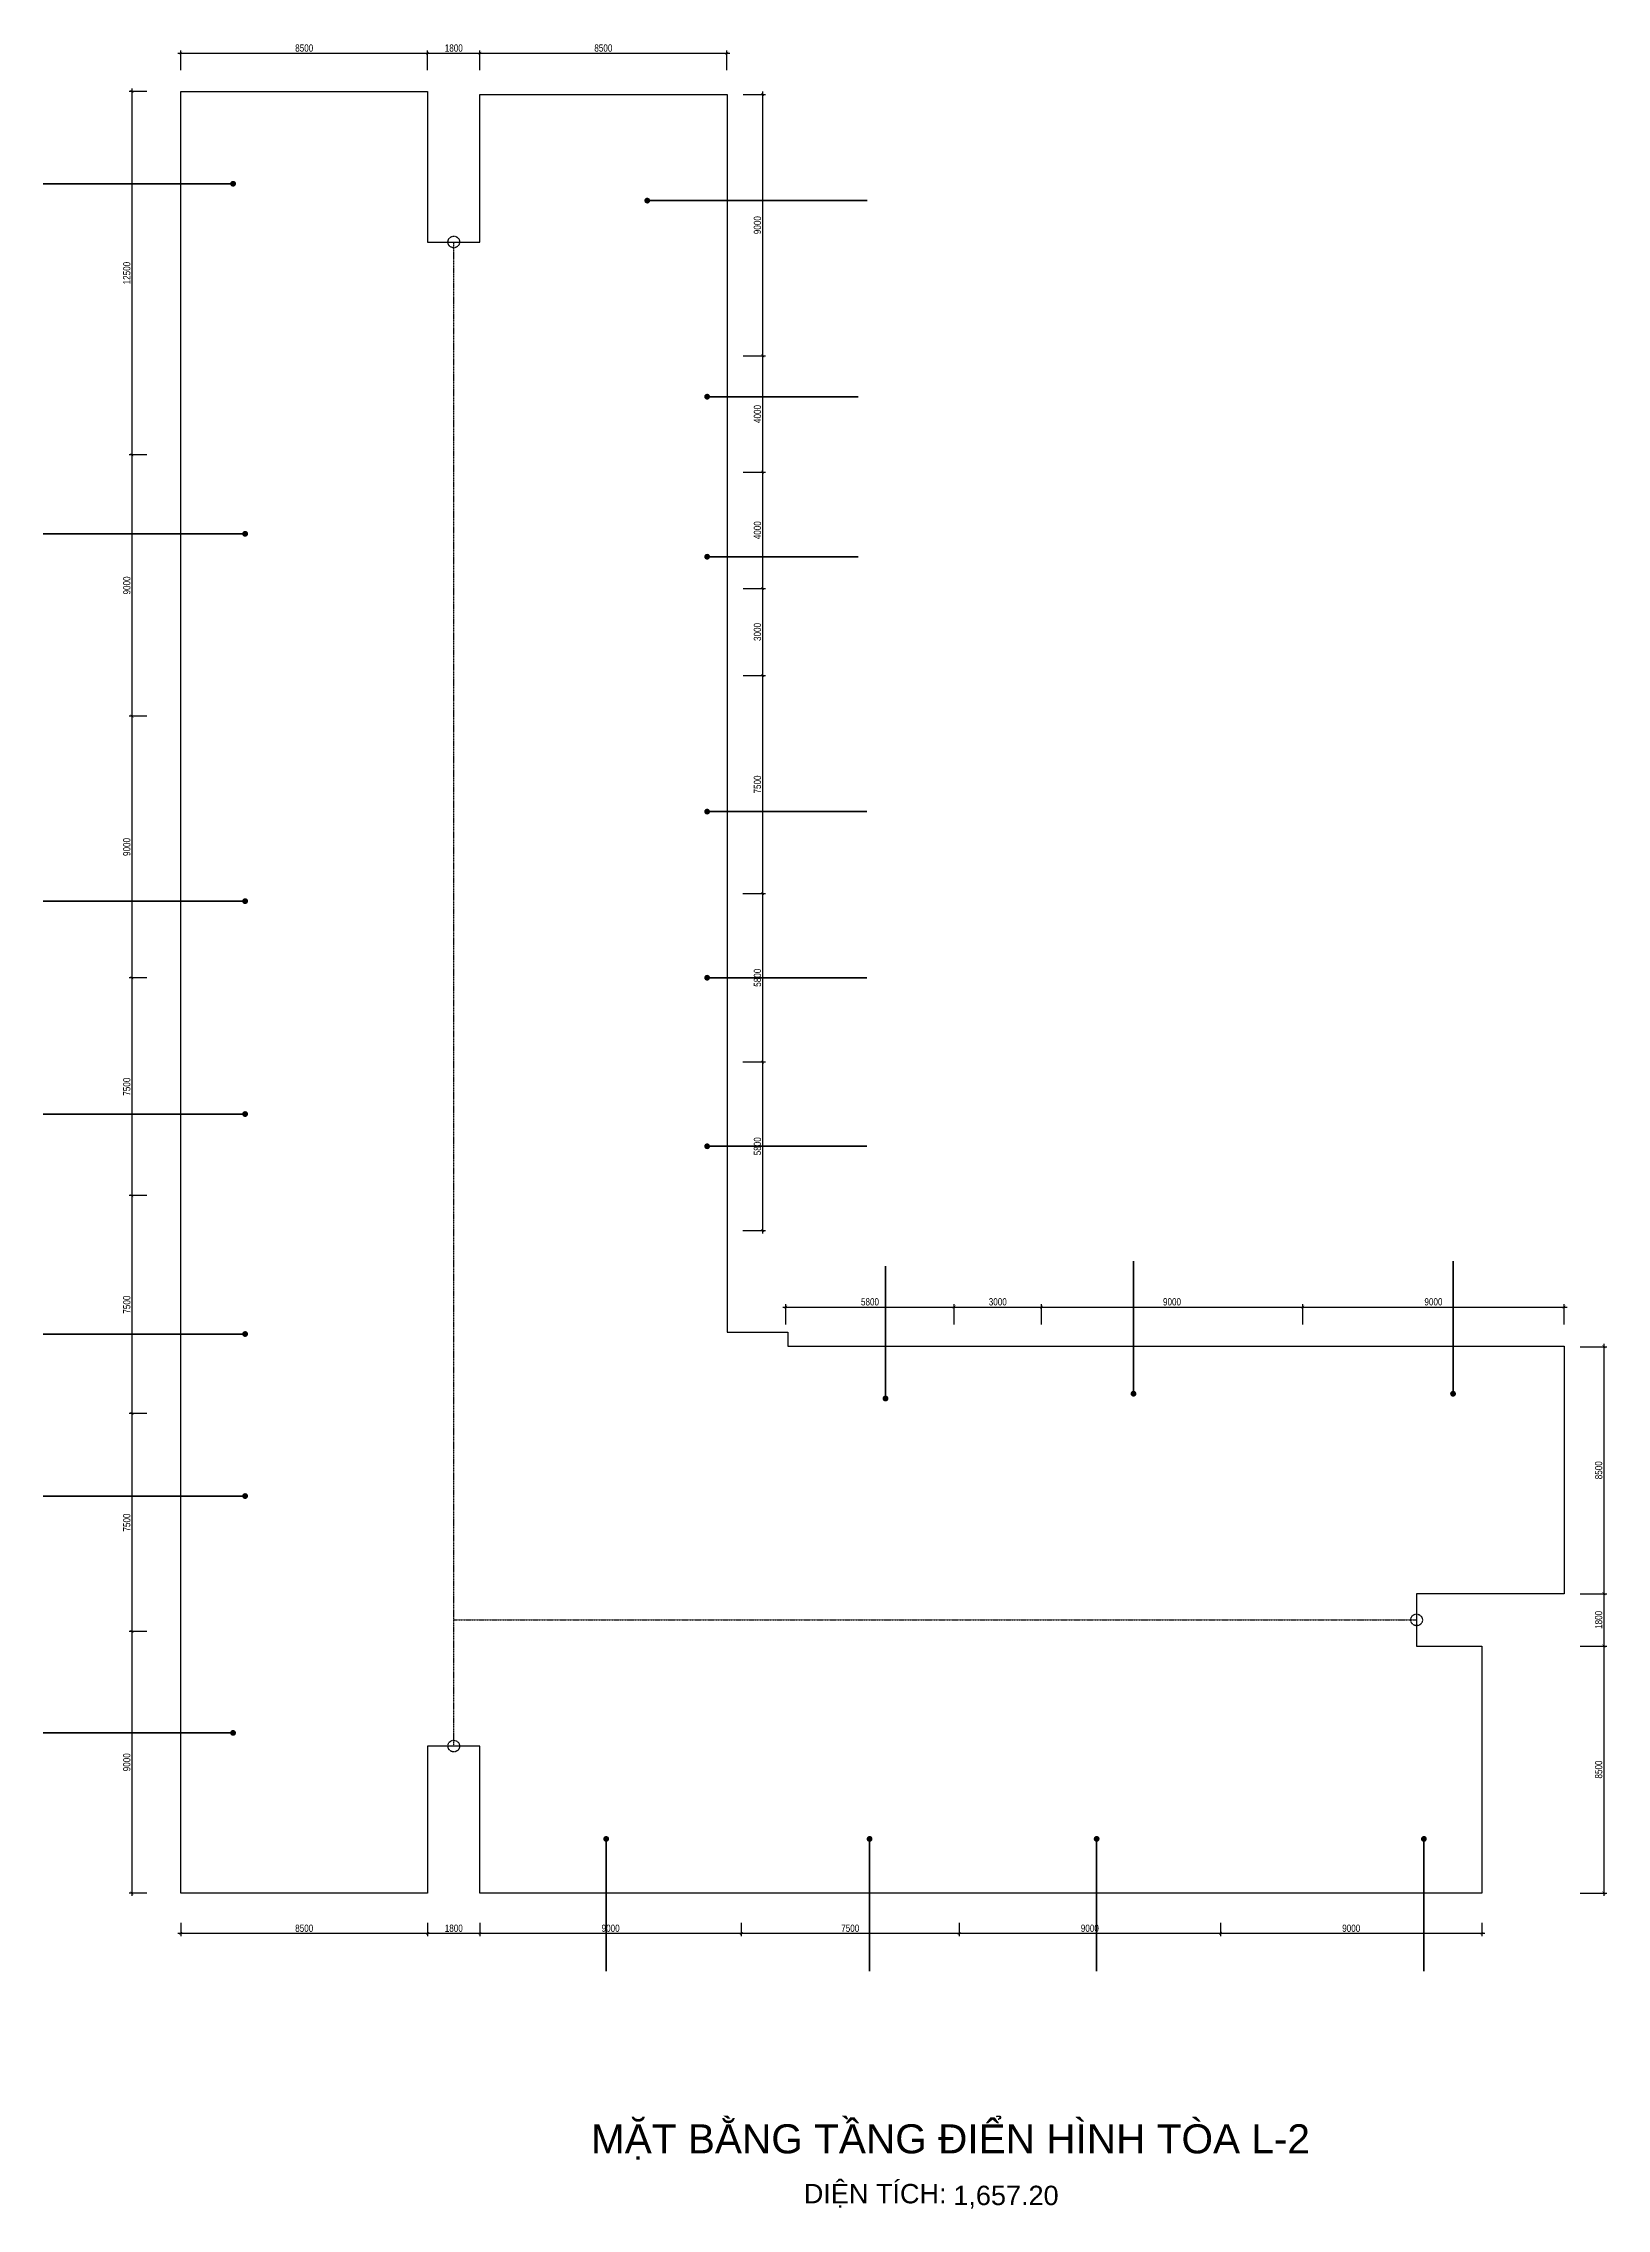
# Model space of a CAD drawing. Header units: millimetres. Extents: x 43 to 126043, y -89269 to -169.
# Drawn here: x 13897 to 67727, y -82636 to -8115 of the extents above; entities that cross this region are included whole.
import ezdxf
from ezdxf.enums import TextEntityAlignment as Align

# ---------------------------------------------------------------- set-up
doc = ezdxf.new("R2010")
doc.units = ezdxf.units.MM
doc.linetypes.add('HIDDEN', pattern=[9.525, 6.35, -3.175])
doc.layers.get('0').update_dxf_attribs({"color": 231})
doc.layers.get('DefPoints').update_dxf_attribs({"color": 191})
doc.layers.add('A-SHBD', color=7, linetype='Continuous', lineweight=35)
doc.layers.add('A-TEXT', color=255, linetype='Continuous', lineweight=25)
doc.layers.add('ls-dim', color=231, linetype='Continuous')
doc.layers.add('MDI-BAO', color=1, linetype='Continuous')
doc.layers.add('MDI-HANHLANG', color=5, linetype='HIDDEN', plot=False)
doc.styles.add('250602-MB CO CAU CĂN HO X1-3A-1$0$style1', font='arial.ttf')
doc.styles.add('AOL-Style', font='arial.ttf', dxfattribs={"width": 0.85, "height": 4})
doc.styles.add('VTK_Arial', font='arial.ttf', dxfattribs={"width": 0.8})
doc.dimstyles.new('250602-MB CO CAU CĂN HO X1-3A-1$0$Dim_50', dxfattribs={"dimscale": 50, "dimtxt": 2, "dimasz": 1.5, "dimexe": 1, "dimexo": 0, "dimgap": 1, "dimtad": 1, "dimdec": 0, "dimlfac": -1, "dimzin": 12, "dimdsep": 46, "dimtxsty": '250602-MB CO CAU CĂN HO X1-3A-1$0$style1', "dimblk1": '250602-MB CO CAU CĂN HO X1-3A-1$0$_ARCHTICK', "dimblk2": '250602-MB CO CAU CĂN HO X1-3A-1$0$_ARCHTICK', "dimsah": 1, "dimcen": 1.5, "dimdle": 1.5, "dimclrd": 256, "dimclre": 256, "dimclrt": 2, "dimadec": 1, "dimazin": 3, "dimtm": 1e-09, "dimtfac": 0.416667, "dimtdec": 0, "dimtix": 1, "dimtmove": 2, "dimatfit": 3, "dimfxl": 7, "dimfxlon": 1, "dimtolj": 1, "dimtzin": 0, "dimlwd": -1, "dimlwe": -1, "dimarcsym": 1})
doc.dimstyles.new('A-2.5-DIM100', dxfattribs={"dimscale": 100, "dimtxt": 2.5, "dimasz": 1, "dimexe": 1, "dimexo": 0, "dimgap": 0.5, "dimtad": 1, "dimdec": 0, "dimzin": 12, "dimdsep": 46, "dimtxsty": 'VTK_Arial', "dimblk": 'ARCHTICK', "dimcen": 0, "dimdle": 1, "dimclrd": 256, "dimclre": 256, "dimclrt": 7, "dimadec": 1, "dimazin": 3, "dimtfac": 1, "dimtdec": 0, "dimtmove": 0, "dimatfit": 2, "dimfxl": 20, "dimtolj": 1, "dimtzin": 0, "dimlwd": -1, "dimlwe": -1, "dimarcsym": 0})

msp = doc.modelspace()

# ---------------------------------------------------------------- texts
at = {"layer": 'A-TEXT', "style": 'VTK_Arial'}
msp.add_text('MẶT BẰNG TẦNG ĐIỂN HÌNH TÒA L-2', height=1000, dxfattribs=at).set_placement((45132.5, -80732), align=Align.CENTER)
for s, p in [('DIỆN TÍCH:', (40082.4, -82451.9)), ('1,657.20', (45231.5, -82512.3))]:
    msp.add_text(s, height=666.67, dxfattribs=at).set_placement(p)

# ---------------------------------------------------------------- blocks, each defined once
blk = doc.blocks.new('AOL-Label')
at = {"style": 'AOL-Style', "width": 0.85}
for tag, p in [('AOL-SPACE', (0, 0)), ('AOL-AREA', (0, -6))]:
    blk.add_attdef(tag, text='', height=4, dxfattribs=at).set_placement(p, align=Align.MIDDLE_CENTER)
blk = doc.blocks.new('250602-MB CO CAU CĂN HO X1-3A-1$0$_ARCHTICK')
at = {"color": 0, "linetype": 'ByBlock', "const_width": 0.15}
blk.add_lwpolyline([(-0.5, -0.5), (0.5, 0.5)], dxfattribs=at)
blk = doc.blocks.new('_ArchTick')
at = {"color": 0, "linetype": 'ByBlock', "const_width": 0.15}
blk.add_lwpolyline([(-0.5, -0.5), (0.5, 0.5)], dxfattribs=at)
blk = doc.blocks.new('*D22')
at = {"layer": 'DefPoints', "color": 0, "transparency": 16777216}
for p in [(17457, -9773), (16950, -22273), (17457, -22273)]:
    blk.add_point(p, dxfattribs=at)
at = {"layer": 'ls-dim', "transparency": 16777216}
for p, q in [((16950, -9673), (16950, -22373)), ((17457, -9773), (16850, -9773)), ((17457, -22273), (16850, -22273))]:
    blk.add_line(p, q, dxfattribs=at)
at = {"layer": 'ls-dim', "transparency": 16777216, "xscale": 100, "yscale": 100, "zscale": 100}
for p, rotation in [((16950, -9773), 90), ((16950, -22273), 270)]:
    blk.add_blockref('_ArchTick', p, dxfattribs=dict(at, rotation=rotation))
at = {"layer": 'ls-dim', "color": 7, "transparency": 16777216, "insert": (16772, -16023), "char_height": 250, "attachment_point": 5, "rotation": 90, "style": 'VTK_Arial'}
blk.add_mtext('\\A1;12500', dxfattribs=at)
blk = doc.blocks.new('*D23')
at = {"layer": 'DefPoints', "color": 0, "transparency": 16777216}
for p in [(17457, -22273), (16950, -31273), (17457, -31273)]:
    blk.add_point(p, dxfattribs=at)
at = {"layer": 'ls-dim', "transparency": 16777216}
for p, q in [((17457, -22273), (16850, -22273)), ((16950, -22173), (16950, -31373)), ((17457, -31273), (16850, -31273))]:
    blk.add_line(p, q, dxfattribs=at)
at = {"layer": 'ls-dim', "transparency": 16777216, "xscale": 100, "yscale": 100, "zscale": 100}
for p, rotation in [((16950, -22273), 90), ((16950, -31273), 270)]:
    blk.add_blockref('_ArchTick', p, dxfattribs=dict(at, rotation=rotation))
at = {"layer": 'ls-dim', "color": 7, "transparency": 16777216, "insert": (16772, -26773), "char_height": 250, "attachment_point": 5, "rotation": 90, "style": 'VTK_Arial'}
blk.add_mtext('\\A1;9000', dxfattribs=at)
blk = doc.blocks.new('*D24')
at = {"layer": 'DefPoints', "color": 0, "transparency": 16777216}
for p in [(17457, -31273), (16950, -40273), (17457, -40273)]:
    blk.add_point(p, dxfattribs=at)
at = {"layer": 'ls-dim', "transparency": 16777216}
for p, q in [((17457, -31273), (16850, -31273)), ((16950, -31173), (16950, -40373)), ((17457, -40273), (16850, -40273))]:
    blk.add_line(p, q, dxfattribs=at)
at = {"layer": 'ls-dim', "transparency": 16777216, "xscale": 100, "yscale": 100, "zscale": 100}
for p, rotation in [((16950, -31273), 90), ((16950, -40273), 270)]:
    blk.add_blockref('_ArchTick', p, dxfattribs=dict(at, rotation=rotation))
at = {"layer": 'ls-dim', "color": 7, "transparency": 16777216, "insert": (16772, -35773), "char_height": 250, "attachment_point": 5, "rotation": 90, "style": 'VTK_Arial'}
blk.add_mtext('\\A1;9000', dxfattribs=at)
blk = doc.blocks.new('*D25')
at = {"layer": 'DefPoints', "color": 0, "transparency": 16777216}
for p in [(17457, -40273), (16950, -47773), (17457, -47773)]:
    blk.add_point(p, dxfattribs=at)
at = {"layer": 'ls-dim', "transparency": 16777216}
for p, q in [((16950, -40173), (16950, -47873)), ((17457, -40273), (16850, -40273)), ((17457, -47773), (16850, -47773))]:
    blk.add_line(p, q, dxfattribs=at)
at = {"layer": 'ls-dim', "transparency": 16777216, "xscale": 100, "yscale": 100, "zscale": 100}
for p, rotation in [((16950, -40273), 90), ((16950, -47773), 270)]:
    blk.add_blockref('_ArchTick', p, dxfattribs=dict(at, rotation=rotation))
at = {"layer": 'ls-dim', "color": 7, "transparency": 16777216, "insert": (16772, -44023), "char_height": 250, "attachment_point": 5, "rotation": 90, "style": 'VTK_Arial'}
blk.add_mtext('\\A1;7500', dxfattribs=at)
blk = doc.blocks.new('*D26')
at = {"layer": 'DefPoints', "color": 0, "transparency": 16777216}
for p in [(17457, -47773), (16950, -55273), (17457, -55273)]:
    blk.add_point(p, dxfattribs=at)
at = {"layer": 'ls-dim', "transparency": 16777216}
for p, q in [((16950, -47673), (16950, -55373)), ((17457, -47773), (16850, -47773)), ((17457, -55273), (16850, -55273))]:
    blk.add_line(p, q, dxfattribs=at)
at = {"layer": 'ls-dim', "transparency": 16777216, "xscale": 100, "yscale": 100, "zscale": 100}
for p, rotation in [((16950, -47773), 90), ((16950, -55273), 270)]:
    blk.add_blockref('_ArchTick', p, dxfattribs=dict(at, rotation=rotation))
at = {"layer": 'ls-dim', "color": 7, "transparency": 16777216, "insert": (16772, -51523), "char_height": 250, "attachment_point": 5, "rotation": 90, "style": 'VTK_Arial'}
blk.add_mtext('\\A1;7500', dxfattribs=at)
blk = doc.blocks.new('*D27')
at = {"layer": 'DefPoints', "color": 0, "transparency": 16777216}
for p in [(17457, -55273), (16950, -62773), (17457, -62773)]:
    blk.add_point(p, dxfattribs=at)
at = {"layer": 'ls-dim', "transparency": 16777216}
for p, q in [((17457, -55273), (16850, -55273)), ((16950, -55173), (16950, -62873)), ((17457, -62773), (16850, -62773))]:
    blk.add_line(p, q, dxfattribs=at)
at = {"layer": 'ls-dim', "transparency": 16777216, "xscale": 100, "yscale": 100, "zscale": 100}
for p, rotation in [((16950, -55273), 90), ((16950, -62773), 270)]:
    blk.add_blockref('_ArchTick', p, dxfattribs=dict(at, rotation=rotation))
at = {"layer": 'ls-dim', "color": 7, "transparency": 16777216, "insert": (16772, -59023), "char_height": 250, "attachment_point": 5, "rotation": 90, "style": 'VTK_Arial'}
blk.add_mtext('\\A1;7500', dxfattribs=at)
blk = doc.blocks.new('*D28')
at = {"layer": 'DefPoints', "color": 0, "transparency": 16777216}
for p in [(17457, -62773), (16950, -71773), (17457, -71773)]:
    blk.add_point(p, dxfattribs=at)
at = {"layer": 'ls-dim', "transparency": 16777216}
for p, q in [((17457, -62773), (16850, -62773)), ((16950, -62673), (16950, -71873)), ((17457, -71773), (16850, -71773))]:
    blk.add_line(p, q, dxfattribs=at)
at = {"layer": 'ls-dim', "transparency": 16777216, "xscale": 100, "yscale": 100, "zscale": 100}
for p, rotation in [((16950, -62773), 90), ((16950, -71773), 270)]:
    blk.add_blockref('_ArchTick', p, dxfattribs=dict(at, rotation=rotation))
at = {"layer": 'ls-dim', "color": 7, "transparency": 16777216, "insert": (16772, -67273), "char_height": 250, "attachment_point": 5, "rotation": 90, "style": 'VTK_Arial'}
blk.add_mtext('\\A1;9000', dxfattribs=at)
blk = doc.blocks.new('*D29')
at = {"layer": 'DefPoints', "color": 0, "transparency": 16777216}
for p in [(27131, -8457), (18631, -9036), (27131, -9036)]:
    blk.add_point(p, dxfattribs=at)
at = {"layer": 'ls-dim', "transparency": 16777216}
for p, q in [((18531, -8457), (27231, -8457)), ((18631, -9036), (18631, -8357)), ((27131, -9036), (27131, -8357))]:
    blk.add_line(p, q, dxfattribs=at)
at = {"layer": 'ls-dim', "transparency": 16777216, "xscale": 100, "yscale": 100, "zscale": 100, "rotation": 180}
blk.add_blockref('_ArchTick', (18631, -8457), dxfattribs=at)
at = {"layer": 'ls-dim', "transparency": 16777216, "xscale": 100, "yscale": 100, "zscale": 100}
blk.add_blockref('_ArchTick', (27131, -8457), dxfattribs=at)
at = {"layer": 'ls-dim', "color": 7, "transparency": 16777216, "insert": (22881, -8279), "char_height": 250, "attachment_point": 5, "style": 'VTK_Arial'}
blk.add_mtext('\\A1;8500', dxfattribs=at)
blk = doc.blocks.new('*D30')
at = {"layer": 'DefPoints', "color": 0, "transparency": 16777216}
for p in [(28931, -8457), (27131, -9036), (28931, -9036)]:
    blk.add_point(p, dxfattribs=at)
at = {"layer": 'ls-dim', "transparency": 16777216}
for p, q in [((27031, -8457), (29031, -8457)), ((27131, -9036), (27131, -8357)), ((28931, -9036), (28931, -8357))]:
    blk.add_line(p, q, dxfattribs=at)
at = {"layer": 'ls-dim', "transparency": 16777216, "xscale": 100, "yscale": 100, "zscale": 100, "rotation": 180}
blk.add_blockref('_ArchTick', (27131, -8457), dxfattribs=at)
at = {"layer": 'ls-dim', "transparency": 16777216, "xscale": 100, "yscale": 100, "zscale": 100}
blk.add_blockref('_ArchTick', (28931, -8457), dxfattribs=at)
at = {"layer": 'ls-dim', "color": 7, "transparency": 16777216, "insert": (28031, -8279), "char_height": 250, "attachment_point": 5, "style": 'VTK_Arial'}
blk.add_mtext('\\A1;1800', dxfattribs=at)
blk = doc.blocks.new('*D31')
at = {"layer": 'DefPoints', "color": 0, "transparency": 16777216}
for p in [(37431, -8457), (28931, -9036), (37431, -9036)]:
    blk.add_point(p, dxfattribs=at)
at = {"layer": 'ls-dim', "transparency": 16777216}
for p, q in [((28831, -8457), (37531, -8457)), ((28931, -9036), (28931, -8357)), ((37431, -9036), (37431, -8357))]:
    blk.add_line(p, q, dxfattribs=at)
at = {"layer": 'ls-dim', "transparency": 16777216, "xscale": 100, "yscale": 100, "zscale": 100, "rotation": 180}
blk.add_blockref('_ArchTick', (28931, -8457), dxfattribs=at)
at = {"layer": 'ls-dim', "transparency": 16777216, "xscale": 100, "yscale": 100, "zscale": 100}
blk.add_blockref('_ArchTick', (37431, -8457), dxfattribs=at)
at = {"layer": 'ls-dim', "color": 7, "transparency": 16777216, "insert": (33181, -8279), "char_height": 250, "attachment_point": 5, "style": 'VTK_Arial'}
blk.add_mtext('\\A1;8500', dxfattribs=at)
blk = doc.blocks.new('*D32')
at = {"layer": 'DefPoints', "color": 0, "transparency": 16777216}
for p in [(37997, -9873, 0), (37997, -18873, 0), (38664, -18873)]:
    blk.add_point(p, dxfattribs=at)
at = {"layer": 'ls-dim', "transparency": 16777216}
for p, q in [((37997, -9873), (38764, -9873)), ((38664, -9773), (38664, -18973)), ((37997, -18873), (38764, -18873))]:
    blk.add_line(p, q, dxfattribs=at)
at = {"layer": 'ls-dim', "transparency": 16777216, "xscale": 100, "yscale": 100, "zscale": 100}
for p, rotation in [((38664, -9873), 90), ((38664, -18873), 270)]:
    blk.add_blockref('_ArchTick', p, dxfattribs=dict(at, rotation=rotation))
at = {"layer": 'ls-dim', "color": 7, "transparency": 16777216, "insert": (38487, -14373), "char_height": 250, "attachment_point": 5, "rotation": 90, "style": 'VTK_Arial'}
blk.add_mtext('\\A1;9000', dxfattribs=at)
blk = doc.blocks.new('*D33')
at = {"layer": 'DefPoints', "color": 0, "transparency": 16777216}
for p in [(37997, -18873, 0), (37997, -22873, 0), (38664, -22873)]:
    blk.add_point(p, dxfattribs=at)
at = {"layer": 'ls-dim', "transparency": 16777216}
for p, q in [((37997, -18873), (38764, -18873)), ((38664, -18773), (38664, -22973)), ((37997, -22873), (38764, -22873))]:
    blk.add_line(p, q, dxfattribs=at)
at = {"layer": 'ls-dim', "transparency": 16777216, "xscale": 100, "yscale": 100, "zscale": 100}
for p, rotation in [((38664, -18873), 90), ((38664, -22873), 270)]:
    blk.add_blockref('_ArchTick', p, dxfattribs=dict(at, rotation=rotation))
at = {"layer": 'ls-dim', "color": 7, "transparency": 16777216, "insert": (38487, -20873), "char_height": 250, "attachment_point": 5, "rotation": 90, "style": 'VTK_Arial'}
blk.add_mtext('\\A1;4000', dxfattribs=at)
blk = doc.blocks.new('*D34')
at = {"layer": 'DefPoints', "color": 0, "transparency": 16777216}
for p in [(37997, -22873, 0), (37997, -26873, 0), (38664, -26873)]:
    blk.add_point(p, dxfattribs=at)
at = {"layer": 'ls-dim', "transparency": 16777216}
for p, q in [((37997, -22873), (38764, -22873)), ((38664, -22773), (38664, -26973)), ((37997, -26873), (38764, -26873))]:
    blk.add_line(p, q, dxfattribs=at)
at = {"layer": 'ls-dim', "transparency": 16777216, "xscale": 100, "yscale": 100, "zscale": 100}
for p, rotation in [((38664, -22873), 90), ((38664, -26873), 270)]:
    blk.add_blockref('_ArchTick', p, dxfattribs=dict(at, rotation=rotation))
at = {"layer": 'ls-dim', "color": 7, "transparency": 16777216, "insert": (38487, -24873), "char_height": 250, "attachment_point": 5, "rotation": 90, "style": 'VTK_Arial'}
blk.add_mtext('\\A1;4000', dxfattribs=at)
blk = doc.blocks.new('*D35')
at = {"layer": 'DefPoints', "color": 0, "transparency": 16777216}
for p in [(37997, -26873, 0), (37997, -29873, 0), (38664, -29873)]:
    blk.add_point(p, dxfattribs=at)
at = {"layer": 'ls-dim', "transparency": 16777216}
for p, q in [((38664, -26773), (38664, -29973)), ((37997, -26873), (38764, -26873)), ((37997, -29873), (38764, -29873))]:
    blk.add_line(p, q, dxfattribs=at)
at = {"layer": 'ls-dim', "transparency": 16777216, "xscale": 100, "yscale": 100, "zscale": 100}
for p, rotation in [((38664, -26873), 90), ((38664, -29873), 270)]:
    blk.add_blockref('_ArchTick', p, dxfattribs=dict(at, rotation=rotation))
at = {"layer": 'ls-dim', "color": 7, "transparency": 16777216, "insert": (38487, -28373), "char_height": 250, "attachment_point": 5, "rotation": 90, "style": 'VTK_Arial'}
blk.add_mtext('\\A1;3000', dxfattribs=at)
blk = doc.blocks.new('*D36')
at = {"layer": 'DefPoints', "color": 0, "transparency": 16777216}
for p in [(37997, -29873, 0), (37982, -37373, 0), (38664, -37373)]:
    blk.add_point(p, dxfattribs=at)
at = {"layer": 'ls-dim', "transparency": 16777216}
for p, q in [((38664, -29773), (38664, -37473)), ((37997, -29873), (38764, -29873)), ((37982, -37373), (38764, -37373))]:
    blk.add_line(p, q, dxfattribs=at)
at = {"layer": 'ls-dim', "transparency": 16777216, "xscale": 100, "yscale": 100, "zscale": 100}
for p, rotation in [((38664, -29873), 90), ((38664, -37373), 270)]:
    blk.add_blockref('_ArchTick', p, dxfattribs=dict(at, rotation=rotation))
at = {"layer": 'ls-dim', "color": 7, "transparency": 16777216, "insert": (38487, -33623), "char_height": 250, "attachment_point": 5, "rotation": 90, "style": 'VTK_Arial'}
blk.add_mtext('\\A1;7500', dxfattribs=at)
blk = doc.blocks.new('*D37')
at = {"layer": 'DefPoints', "color": 0, "transparency": 16777216}
for p in [(37982, -37373, 0), (37982, -43173, 0), (38664, -43173)]:
    blk.add_point(p, dxfattribs=at)
at = {"layer": 'ls-dim', "transparency": 16777216}
for p, q in [((37982, -37373), (38764, -37373)), ((38664, -37273), (38664, -43273)), ((37982, -43173), (38764, -43173))]:
    blk.add_line(p, q, dxfattribs=at)
at = {"layer": 'ls-dim', "transparency": 16777216, "xscale": 100, "yscale": 100, "zscale": 100}
for p, rotation in [((38664, -37373), 90), ((38664, -43173), 270)]:
    blk.add_blockref('_ArchTick', p, dxfattribs=dict(at, rotation=rotation))
at = {"layer": 'ls-dim', "color": 7, "transparency": 16777216, "insert": (38487, -40273), "char_height": 250, "attachment_point": 5, "rotation": 90, "style": 'VTK_Arial'}
blk.add_mtext('\\A1;5800', dxfattribs=at)
blk = doc.blocks.new('*D38')
at = {"layer": 'DefPoints', "color": 0, "transparency": 16777216}
for p in [(37982, -43173, 0), (37982, -48973, 0), (38664, -48973)]:
    blk.add_point(p, dxfattribs=at)
at = {"layer": 'ls-dim', "transparency": 16777216}
for p, q in [((37982, -43173), (38764, -43173)), ((38664, -43073), (38664, -49073)), ((37982, -48973), (38764, -48973))]:
    blk.add_line(p, q, dxfattribs=at)
at = {"layer": 'ls-dim', "transparency": 16777216, "xscale": 100, "yscale": 100, "zscale": 100}
for p, rotation in [((38664, -43173), 90), ((38664, -48973), 270)]:
    blk.add_blockref('_ArchTick', p, dxfattribs=dict(at, rotation=rotation))
at = {"layer": 'ls-dim', "color": 7, "transparency": 16777216, "insert": (38487, -46073), "char_height": 250, "attachment_point": 5, "rotation": 90, "style": 'VTK_Arial'}
blk.add_mtext('\\A1;5800', dxfattribs=at)
blk = doc.blocks.new('*D39')
at = {"layer": 'DefPoints', "color": 0, "transparency": 16777216}
for p in [(45261, -51606), (39461, -52208), (45261, -52208)]:
    blk.add_point(p, dxfattribs=at)
at = {"layer": 'ls-dim', "transparency": 16777216}
for p, q in [((39361, -51606), (45361, -51606)), ((39461, -52208), (39461, -51506)), ((45261, -52208), (45261, -51506))]:
    blk.add_line(p, q, dxfattribs=at)
at = {"layer": 'ls-dim', "transparency": 16777216, "xscale": 100, "yscale": 100, "zscale": 100, "rotation": 180}
blk.add_blockref('_ArchTick', (39461, -51606), dxfattribs=at)
at = {"layer": 'ls-dim', "transparency": 16777216, "xscale": 100, "yscale": 100, "zscale": 100}
blk.add_blockref('_ArchTick', (45261, -51606), dxfattribs=at)
at = {"layer": 'ls-dim', "color": 7, "transparency": 16777216, "insert": (42361, -51428), "char_height": 250, "attachment_point": 5, "style": 'VTK_Arial'}
blk.add_mtext('\\A1;5800', dxfattribs=at)
blk = doc.blocks.new('*D40')
at = {"layer": 'DefPoints', "color": 0, "transparency": 16777216}
for p in [(48261, -51606), (45261, -52208), (48261, -52208)]:
    blk.add_point(p, dxfattribs=at)
at = {"layer": 'ls-dim', "transparency": 16777216}
for p, q in [((45161, -51606), (48361, -51606)), ((45261, -52208), (45261, -51506)), ((48261, -52208), (48261, -51506))]:
    blk.add_line(p, q, dxfattribs=at)
at = {"layer": 'ls-dim', "transparency": 16777216, "xscale": 100, "yscale": 100, "zscale": 100, "rotation": 180}
blk.add_blockref('_ArchTick', (45261, -51606), dxfattribs=at)
at = {"layer": 'ls-dim', "transparency": 16777216, "xscale": 100, "yscale": 100, "zscale": 100}
blk.add_blockref('_ArchTick', (48261, -51606), dxfattribs=at)
at = {"layer": 'ls-dim', "color": 7, "transparency": 16777216, "insert": (46761, -51428), "char_height": 250, "attachment_point": 5, "style": 'VTK_Arial'}
blk.add_mtext('\\A1;3000', dxfattribs=at)
blk = doc.blocks.new('*D41')
at = {"layer": 'DefPoints', "color": 0, "transparency": 16777216}
for p in [(57261, -51606), (48261, -52208), (57261, -52208)]:
    blk.add_point(p, dxfattribs=at)
at = {"layer": 'ls-dim', "transparency": 16777216}
for p, q in [((48161, -51606), (57361, -51606)), ((48261, -52208), (48261, -51506)), ((57261, -52208), (57261, -51506))]:
    blk.add_line(p, q, dxfattribs=at)
at = {"layer": 'ls-dim', "transparency": 16777216, "xscale": 100, "yscale": 100, "zscale": 100, "rotation": 180}
blk.add_blockref('_ArchTick', (48261, -51606), dxfattribs=at)
at = {"layer": 'ls-dim', "transparency": 16777216, "xscale": 100, "yscale": 100, "zscale": 100}
blk.add_blockref('_ArchTick', (57261, -51606), dxfattribs=at)
at = {"layer": 'ls-dim', "color": 7, "transparency": 16777216, "insert": (52761, -51428), "char_height": 250, "attachment_point": 5, "style": 'VTK_Arial'}
blk.add_mtext('\\A1;9000', dxfattribs=at)
blk = doc.blocks.new('*D42')
at = {"layer": 'DefPoints', "color": 0, "transparency": 16777216}
for p in [(66261, -51606), (57261, -52208), (66261, -52208)]:
    blk.add_point(p, dxfattribs=at)
at = {"layer": 'ls-dim', "transparency": 16777216}
for p, q in [((57161, -51606), (66361, -51606)), ((57261, -52208), (57261, -51506)), ((66261, -52208), (66261, -51506))]:
    blk.add_line(p, q, dxfattribs=at)
at = {"layer": 'ls-dim', "transparency": 16777216, "xscale": 100, "yscale": 100, "zscale": 100, "rotation": 180}
blk.add_blockref('_ArchTick', (57261, -51606), dxfattribs=at)
at = {"layer": 'ls-dim', "transparency": 16777216, "xscale": 100, "yscale": 100, "zscale": 100}
blk.add_blockref('_ArchTick', (66261, -51606), dxfattribs=at)
at = {"layer": 'ls-dim', "color": 7, "transparency": 16777216, "insert": (61761, -51428), "char_height": 250, "attachment_point": 5, "style": 'VTK_Arial'}
blk.add_mtext('\\A1;9000', dxfattribs=at)
blk = doc.blocks.new('*D43')
at = {"layer": 'DefPoints', "color": 0, "transparency": 16777216}
for p in [(66812, -52973), (66812, -61473), (67627, -61473)]:
    blk.add_point(p, dxfattribs=at)
at = {"layer": 'ls-dim', "transparency": 16777216}
for p, q in [((67627, -52873), (67627, -61573)), ((66812, -52973), (67727, -52973)), ((66812, -61473), (67727, -61473))]:
    blk.add_line(p, q, dxfattribs=at)
at = {"layer": 'ls-dim', "transparency": 16777216, "xscale": 100, "yscale": 100, "zscale": 100}
for p, rotation in [((67627, -52973), 90), ((67627, -61473), 270)]:
    blk.add_blockref('_ArchTick', p, dxfattribs=dict(at, rotation=rotation))
at = {"layer": 'ls-dim', "color": 7, "transparency": 16777216, "insert": (67450, -57223), "char_height": 250, "attachment_point": 5, "rotation": 90, "style": 'VTK_Arial'}
blk.add_mtext('\\A1;8500', dxfattribs=at)
blk = doc.blocks.new('*D44')
at = {"layer": 'DefPoints', "color": 0, "transparency": 16777216}
for p in [(66812, -61473), (66812, -63273), (67627, -63273)]:
    blk.add_point(p, dxfattribs=at)
at = {"layer": 'ls-dim', "transparency": 16777216}
for p, q in [((66812, -61473), (67727, -61473)), ((67627, -61373), (67627, -63373)), ((66812, -63273), (67727, -63273))]:
    blk.add_line(p, q, dxfattribs=at)
at = {"layer": 'ls-dim', "transparency": 16777216, "xscale": 100, "yscale": 100, "zscale": 100}
for p, rotation in [((67627, -61473), 90), ((67627, -63273), 270)]:
    blk.add_blockref('_ArchTick', p, dxfattribs=dict(at, rotation=rotation))
at = {"layer": 'ls-dim', "color": 7, "transparency": 16777216, "insert": (67450, -62373), "char_height": 250, "attachment_point": 5, "rotation": 90, "style": 'VTK_Arial'}
blk.add_mtext('\\A1;1800', dxfattribs=at)
blk = doc.blocks.new('*D45')
at = {"layer": 'DefPoints', "color": 0, "transparency": 16777216}
for p in [(66812, -63273), (66812, -71773), (67627, -71773)]:
    blk.add_point(p, dxfattribs=at)
at = {"layer": 'ls-dim', "transparency": 16777216}
for p, q in [((66812, -63273), (67727, -63273)), ((67627, -63173), (67627, -71873)), ((66812, -71773), (67727, -71773))]:
    blk.add_line(p, q, dxfattribs=at)
at = {"layer": 'ls-dim', "transparency": 16777216, "xscale": 100, "yscale": 100, "zscale": 100}
for p, rotation in [((67627, -63273), 90), ((67627, -71773), 270)]:
    blk.add_blockref('_ArchTick', p, dxfattribs=dict(at, rotation=rotation))
at = {"layer": 'ls-dim', "color": 7, "transparency": 16777216, "insert": (67450, -67523), "char_height": 250, "attachment_point": 5, "rotation": 90, "style": 'VTK_Arial'}
blk.add_mtext('\\A1;8500', dxfattribs=at)
blk = doc.blocks.new('*D46')
at = {"layer": 'DefPoints', "color": 0, "transparency": 16777216}
for p in [(54431, -72802), (63431, -72802), (54431, -73163)]:
    blk.add_point(p, dxfattribs=at)
at = {"layer": 'ls-dim', "transparency": 16777216}
for p, q in [((54431, -72802), (54431, -73263)), ((63431, -72802), (63431, -73263)), ((63531, -73163), (54331, -73163))]:
    blk.add_line(p, q, dxfattribs=at)
at = {"layer": 'ls-dim', "transparency": 16777216, "xscale": 100, "yscale": 100, "zscale": 100, "rotation": 180}
blk.add_blockref('_ArchTick', (54431, -73163), dxfattribs=at)
at = {"layer": 'ls-dim', "transparency": 16777216, "xscale": 100, "yscale": 100, "zscale": 100}
blk.add_blockref('_ArchTick', (63431, -73163), dxfattribs=at)
at = {"layer": 'ls-dim', "color": 7, "transparency": 16777216, "insert": (58931, -72986), "char_height": 250, "attachment_point": 5, "style": 'VTK_Arial'}
blk.add_mtext('\\A1;9000', dxfattribs=at)
blk = doc.blocks.new('*D47')
at = {"layer": 'DefPoints', "color": 0, "transparency": 16777216}
for p in [(45431, -72802), (54431, -72802), (45431, -73163)]:
    blk.add_point(p, dxfattribs=at)
at = {"layer": 'ls-dim', "transparency": 16777216}
for p, q in [((45431, -72802), (45431, -73263)), ((54431, -72802), (54431, -73263)), ((54531, -73163), (45331, -73163))]:
    blk.add_line(p, q, dxfattribs=at)
at = {"layer": 'ls-dim', "transparency": 16777216, "xscale": 100, "yscale": 100, "zscale": 100, "rotation": 180}
blk.add_blockref('_ArchTick', (45431, -73163), dxfattribs=at)
at = {"layer": 'ls-dim', "transparency": 16777216, "xscale": 100, "yscale": 100, "zscale": 100}
blk.add_blockref('_ArchTick', (54431, -73163), dxfattribs=at)
at = {"layer": 'ls-dim', "color": 7, "transparency": 16777216, "insert": (49931, -72986), "char_height": 250, "attachment_point": 5, "style": 'VTK_Arial'}
blk.add_mtext('\\A1;9000', dxfattribs=at)
blk = doc.blocks.new('*D48')
at = {"layer": 'DefPoints', "color": 0, "transparency": 16777216}
for p in [(37931, -72802), (45431, -72802), (37931, -73163)]:
    blk.add_point(p, dxfattribs=at)
at = {"layer": 'ls-dim', "transparency": 16777216}
for p, q in [((37931, -72802), (37931, -73263)), ((45431, -72802), (45431, -73263)), ((45531, -73163), (37831, -73163))]:
    blk.add_line(p, q, dxfattribs=at)
at = {"layer": 'ls-dim', "transparency": 16777216, "xscale": 100, "yscale": 100, "zscale": 100, "rotation": 180}
blk.add_blockref('_ArchTick', (37931, -73163), dxfattribs=at)
at = {"layer": 'ls-dim', "transparency": 16777216, "xscale": 100, "yscale": 100, "zscale": 100}
blk.add_blockref('_ArchTick', (45431, -73163), dxfattribs=at)
at = {"layer": 'ls-dim', "color": 7, "transparency": 16777216, "insert": (41681, -72986), "char_height": 250, "attachment_point": 5, "style": 'VTK_Arial'}
blk.add_mtext('\\A1;7500', dxfattribs=at)
blk = doc.blocks.new('*D49')
at = {"layer": 'DefPoints', "color": 0, "transparency": 16777216}
for p in [(28931, -72802), (37931, -72802), (28931, -73163)]:
    blk.add_point(p, dxfattribs=at)
at = {"layer": 'ls-dim', "transparency": 16777216}
for p, q in [((28931, -72802), (28931, -73263)), ((37931, -72802), (37931, -73263)), ((38031, -73163), (28831, -73163))]:
    blk.add_line(p, q, dxfattribs=at)
at = {"layer": 'ls-dim', "transparency": 16777216, "xscale": 100, "yscale": 100, "zscale": 100, "rotation": 180}
blk.add_blockref('_ArchTick', (28931, -73163), dxfattribs=at)
at = {"layer": 'ls-dim', "transparency": 16777216, "xscale": 100, "yscale": 100, "zscale": 100}
blk.add_blockref('_ArchTick', (37931, -73163), dxfattribs=at)
at = {"layer": 'ls-dim', "color": 7, "transparency": 16777216, "insert": (33431, -72986), "char_height": 250, "attachment_point": 5, "style": 'VTK_Arial'}
blk.add_mtext('\\A1;9000', dxfattribs=at)
blk = doc.blocks.new('*D50')
at = {"layer": 'DefPoints', "color": 0, "transparency": 16777216}
for p in [(27131, -72802), (28931, -72802), (27131, -73163)]:
    blk.add_point(p, dxfattribs=at)
at = {"layer": 'ls-dim', "transparency": 16777216}
for p, q in [((27131, -72802), (27131, -73263)), ((28931, -72802), (28931, -73263)), ((29031, -73163), (27031, -73163))]:
    blk.add_line(p, q, dxfattribs=at)
at = {"layer": 'ls-dim', "transparency": 16777216, "xscale": 100, "yscale": 100, "zscale": 100, "rotation": 180}
blk.add_blockref('_ArchTick', (27131, -73163), dxfattribs=at)
at = {"layer": 'ls-dim', "transparency": 16777216, "xscale": 100, "yscale": 100, "zscale": 100}
blk.add_blockref('_ArchTick', (28931, -73163), dxfattribs=at)
at = {"layer": 'ls-dim', "color": 7, "transparency": 16777216, "insert": (28031, -72986), "char_height": 250, "attachment_point": 5, "style": 'VTK_Arial'}
blk.add_mtext('\\A1;1800', dxfattribs=at)
blk = doc.blocks.new('*D51')
at = {"layer": 'DefPoints', "color": 0, "transparency": 16777216}
for p in [(18631, -72802), (27131, -72802), (18631, -73163)]:
    blk.add_point(p, dxfattribs=at)
at = {"layer": 'ls-dim', "transparency": 16777216}
for p, q in [((18631, -72802), (18631, -73263)), ((27131, -72802), (27131, -73263)), ((27231, -73163), (18531, -73163))]:
    blk.add_line(p, q, dxfattribs=at)
at = {"layer": 'ls-dim', "transparency": 16777216, "xscale": 100, "yscale": 100, "zscale": 100, "rotation": 180}
blk.add_blockref('_ArchTick', (18631, -73163), dxfattribs=at)
at = {"layer": 'ls-dim', "transparency": 16777216, "xscale": 100, "yscale": 100, "zscale": 100}
blk.add_blockref('_ArchTick', (27131, -73163), dxfattribs=at)
at = {"layer": 'ls-dim', "color": 7, "transparency": 16777216, "insert": (22881, -72986), "char_height": 250, "attachment_point": 5, "style": 'VTK_Arial'}
blk.add_mtext('\\A1;8500', dxfattribs=at)
blk = doc.blocks.new('VTK-A1_BoKhungTen')
at = {"layer": 'DefPoints', "linetype": 'HIDDEN', "ltscale": 0.3}
blk.add_lwpolyline([(0, -594), (840, -594), (840, 0), (0, 0)], close=True, dxfattribs=at)
at = {"layer": 'DefPoints'}
for points in [[(755, -10), (30, -10), (30, -584), (755, -584)], [(755, -10), (755, -584)]]:
    blk.add_lwpolyline(points, dxfattribs=at)

# ---------------------------------------------------------------- dimensions: what is measured, and where the dimension line sits
at = {"layer": 'ls-dim'}
for p1, p2, distance, picture, middle in [((18630.7, -9035.6), (27130.7, -9035.6), 578.8, '*D29', (22880.7, -8279.1)), ((17457.1, -9773.2), (17457.1, -22273.2), -507, '*D22', (16772.4, -16023.2)), ((37997.1, -9873.2, 0), (37997.1, -18873.2, 0), 667.3, '*D32', (38486.8, -14373.2)), ((39460.6, -52208), (45260.6, -52208), 602.4, '*D39', (42360.6, -51427.9)), ((66811.5, -52973.2), (66811.5, -61473.2), 815.8, '*D43', (67449.7, -57223.2)), ((63430.6, -72801.5), (54430.6, -72801.5), 361.8, '*D46', (58930.6, -72985.7))]:
    dim = msp.add_aligned_dim(p1=p1, p2=p2, distance=distance, dimstyle='A-2.5-DIM100', override={"dimpost": '\\X'}, dxfattribs=at)
    dim.commit()
    dim.dimension.update_dxf_attribs({"geometry": picture, "text_midpoint": middle})
for base, p1, p2, angle, picture, middle in [((28930.6, -8456.8), (27130.7, -9035.6), (28930.6, -9035.6), 180, '*D30', (28030.6, -8279.1)), ((37430.6, -8456.8), (28930.6, -9035.6), (37430.6, -9035.6), 180, '*D31', (33180.6, -8279.1)), ((38664.4, -22873.2), (37997.1, -18873.2, 0), (37997.1, -22873.2, 0), 90, '*D33', (38486.8, -20873.2)), ((16950.1, -31273.2), (17457.1, -22273.2), (17457.1, -31273.2), 90, '*D23', (16772.4, -26773.2)), ((38664.4, -26873.2), (37997.1, -22873.2, 0), (37997.1, -26873.2, 0), 90, '*D34', (38486.8, -24873.2)), ((38664.4, -29873.2), (37997.1, -26873.2, 0), (37997.1, -29873.2, 0), 90, '*D35', (38486.7, -28373.2)), ((38664.4, -37373.2), (37997.1, -29873.2, 0), (37982.1, -37373.2, 0), 90, '*D36', (38486.8, -33623.2)), ((16950.1, -40273.2), (17457.1, -31273.2), (17457.1, -40273.2), 90, '*D24', (16772.4, -35773.2)), ((38664.4, -43173.2), (37982.1, -37373.2, 0), (37982.1, -43173.2, 0), 90, '*D37', (38486.8, -40273.2)), ((16950.1, -47773.2), (17457.1, -40273.2), (17457.1, -47773.2), 90, '*D25', (16772.4, -44023.2)), ((38664.4, -48973.2), (37982.1, -43173.2, 0), (37982.1, -48973.2, 0), 90, '*D38', (38486.8, -46073.2)), ((16950.1, -55273.2), (17457.1, -47773.2), (17457.1, -55273.2), 90, '*D26', (16772.4, -51523.2)), ((48260.6, -51605.6), (45260.6, -52208), (48260.6, -52208), 180, '*D40', (46760.6, -51427.9)), ((57260.6, -51605.6), (48260.6, -52208), (57260.6, -52208), 180, '*D41', (52760.6, -51427.9)), ((66260.6, -51605.6), (57260.6, -52208), (66260.6, -52208), 180, '*D42', (61760.6, -51427.9)), ((16950.1, -62773.2), (17457.1, -55273.2), (17457.1, -62773.2), 90, '*D27', (16772.4, -59023.2)), ((67627.3, -63273.2), (66811.5, -61473.2), (66811.5, -63273.2), 90, '*D44', (67449.7, -62373.2)), ((16950.1, -71773.2), (17457.1, -62773.2), (17457.1, -71773.2), 90, '*D28', (16772.4, -67273.2)), ((67627.3, -71773.2), (66811.5, -63273.2), (66811.5, -71773.2), 90, '*D45', (67449.7, -67523.2)), ((18630.7, -73163.3), (27130.7, -72801.5), (18630.7, -72801.5), 0, '*D51', (22880.7, -72985.7)), ((27130.7, -73163.3), (28930.6, -72801.5), (27130.7, -72801.5), 0, '*D50', (28030.6, -72985.7)), ((28930.6, -73163.3), (37930.6, -72801.5), (28930.6, -72801.5), 0, '*D49', (33430.6, -72985.7)), ((37930.6, -73163.3), (45430.6, -72801.5), (37930.6, -72801.5), 0, '*D48', (41680.6, -72985.7)), ((45430.6, -73163.3), (54430.6, -72801.5), (45430.6, -72801.5), 0, '*D47', (49930.6, -72985.7))]:
    dim = msp.add_linear_dim(base=base, p1=p1, p2=p2, angle=angle, dimstyle='A-2.5-DIM100', override={"dimpost": '\\X', "dimtmove": 1}, dxfattribs=at)
    dim.commit()
    dim.dimension.update_dxf_attribs({"geometry": picture, "text_midpoint": middle})

# ---------------------------------------------------------------- linework, layer by layer
at = {"layer": 'MDI-BAO', "elevation": 0}
msp.add_lwpolyline([(18630.7, -9773.2), (27130.7, -9773.2), (27130.7, -14953.2), (28930.6, -14953.2), (28930.6, -9873.2), (37445.4, -9873.2), (37445.4, -52473.2), (39530.6, -52473.2), (39530.6, -52958.2), (66260.6, -52958.2), (66260.6, -61473.2), (61180.6, -61473.2), (61180.6, -63273.2), (63430.6, -63273.2), (63430.6, -71773.2), (28930.6, -71773.2), (28930.6, -66715.7), (27130.7, -66715.7), (27130.7, -71773.2), (18630.7, -71773.2)], close=True, dxfattribs=at)
at = {"layer": 'MDI-HANHLANG'}
for p, q in [((28030.6, -66715.7), (28030.6, -14953.2)), ((28030.6, -62373.2), (61180.6, -62373.2))]:
    msp.add_line(p, q, dxfattribs=at)
for centre in [(28030.6, -14953.2), (61180.6, -62373.2), (28030.6, -66715.7)]:
    msp.add_circle(centre, 200, dxfattribs=at)

# ---------------------------------------------------------------- block references
msp.add_blockref('AOL-Label', (42840.8, -78512.9, 0)).add_auto_attribs({'AOL-SPACE': 'SPACE NAME', 'AOL-AREA': 'Area'})
msp.add_blockref('AOL-Label', (42840.8, -78512.9, 0)).add_auto_attribs({'AOL-SPACE': 'SPACE NAME', 'AOL-AREA': 'Area'})
msp.add_blockref('AOL-Label', (42840.8, -78512.9, 0)).add_auto_attribs({'AOL-SPACE': 'SPACE NAME', 'AOL-AREA': 'Area'})
at = {"layer": 'DefPoints', "xscale": 150, "yscale": 150, "zscale": 150}
msp.add_blockref('VTK-A1_BoKhungTen', (43.4, -168.9), dxfattribs=at)

msp.set_redraw_order([(e.dxf.handle, doc.entitydb.next_handle()) for e in msp.query("TEXT MTEXT ATTDEF DIMENSION ARC_DIMENSION")])  # texts and dimensions are drawn at this point

# ---------------------------------------------------------------- leaders
at = {"layer": 'A-SHBD'}
for points in [[(20432, -12948.1, 0), (13897.3, -12948.1, 0)], [(34693.1, -13529, 0), (42260.5, -13529, 0)], [(36754.2, -20277, 0), (41952.1, -20277, 0)], [(20846.9, -24995.7, 0), (13897.3, -24995.7, 0)], [(36754.2, -25784.2, 0), (41952.1, -25784.2, 0)], [(36754.3, -34555.5, 0), (42252.6, -34555.5, 0)], [(20846.9, -37637.4, 0), (13897.3, -37637.5, 0)], [(36754.3, -40273.2, 0), (42252.6, -40273.2, 0)], [(20846.9, -44964.5, 0), (13897.3, -44964.5, 0)], [(36754.3, -46073.2, 0), (42252.6, -46073.2, 0)], [(42895.4, -54754.6, 0), (42895.4, -50196.9, 0)], [(51434.4, -54589.6, 0), (51434.4, -50031.9, 0)], [(62436.1, -54589.6, 0), (62436.1, -50031.9, 0)], [(20846.9, -52534.5, 0), (13897.3, -52534.5, 0)], [(20846.9, -58110.9, 0), (13897.3, -58111, 0)], [(20432, -66261.8, 0), (13897.3, -66261.8, 0)], [(33277.9, -69909.8, 0), (33277.9, -74467.5, 0)], [(42347.1, -69909.8, 0), (42347.1, -74467.5, 0)], [(50165.6, -69909.8, 0), (50165.6, -74467.5, 0)], [(61432.6, -69909.8, 0), (61432.6, -74467.5, 0)]]:
    msp.add_leader(points, dimstyle='250602-MB CO CAU CĂN HO X1-3A-1$0$Dim_50', override={"dimasz": 4, "dimtad": 0, "dimldrblk": 'Dot', "dimtfill": 1}, dxfattribs=at)

doc.saveas('drawing.dxf')
